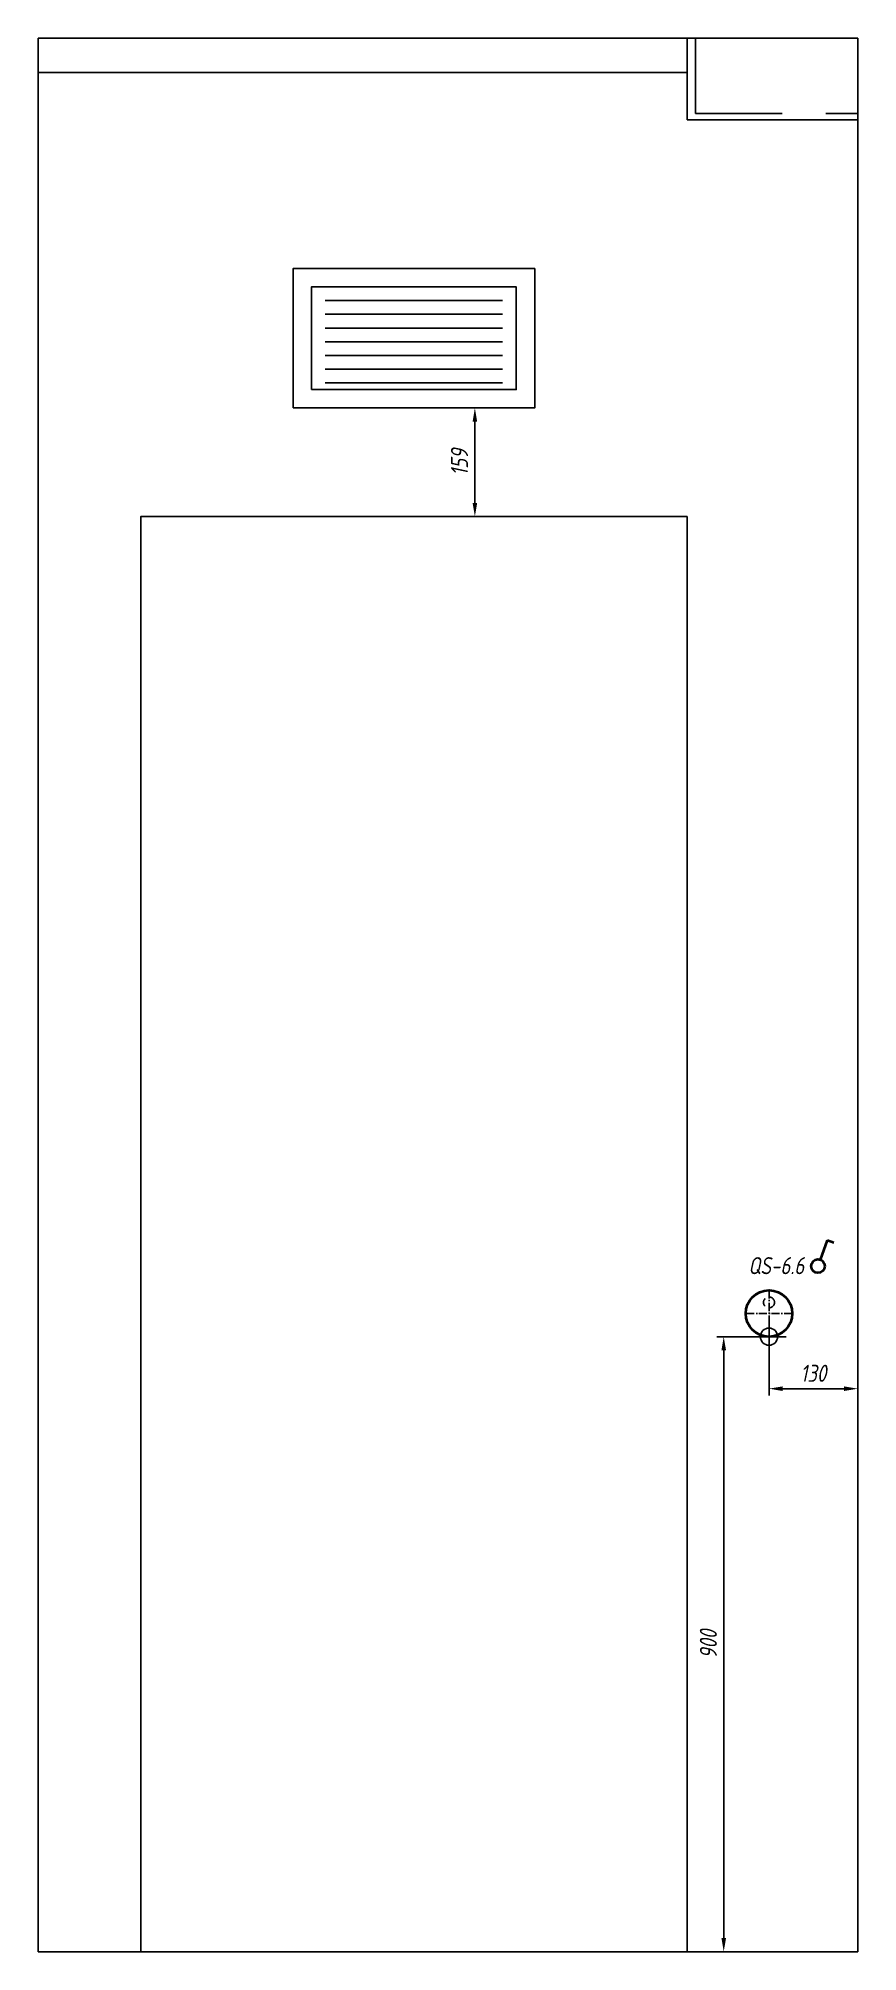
# Model space of a CAD drawing. Header units: millimetres. Extents: x -36498 to 56557, y -58468 to 154.
# Drawn here: x 13997 to 15197, y -44400 to -41600 of the extents above; entities that cross this region are included whole.
import ezdxf
from ezdxf.enums import TextEntityAlignment as Align

# ---------------------------------------------------------------- set-up
doc = ezdxf.new("R2010")
doc.units = ezdxf.units.MM
doc.header["$PDMODE"] = 34
doc.header["$PDSIZE"] = 25
doc.linetypes.add('ACAD_ISO10W100', pattern=[18.5, 12, -3, 0.5, -3])
doc.linetypes.add('DASHED', pattern=[19.05, 12.7, -6.35])
for name, color, linetype in [('01 Черновое', 7, 'Continuous'), ('02 ОВиК', 7, 'Continuous'), ('03 Потолок', 7, 'Continuous'), ('04 Освещение', 7, 'Continuous'), ('11 Привязка размеры', 7, 'Continuous')]:
    doc.layers.add(name, color=color, linetype=linetype)
doc.styles.get("Standard").update_dxf_attribs({"font": 'Ubuntu-R.ttf'})
doc.styles.add('ГОСТ-ISOCPEUR', font='isocpeui.ttf', dxfattribs={"width": 0.8})
doc.dimstyles.new('ISO-25', dxfattribs={"dimtxt": 2.5, "dimasz": 2.5, "dimexe": 1.25, "dimexo": 0.625, "dimtad": 1, "dimtxsty": 'Standard', "dimcen": 2.5, "dimadec": 0, "dimazin": 0, "dimtfac": 1, "dimtmove": 0, "dimatfit": 3, "dimfxl": 1, "dimarcsym": 0})

msp = doc.modelspace()

# ---------------------------------------------------------------- texts
at = {"layer": '04 Освещение', "linetype": 'Continuous', "style": 'ГОСТ-ISOCPEUR', "width": 0.8}
msp.add_text('QS-6.6', height=25, dxfattribs=at).set_placement((15118.2, -43408.3), align=Align.RIGHT)

# ---------------------------------------------------------------- blocks, each defined once
blk = doc.blocks.new('кнопка 1')
at = {"color": 0, "lineweight": -2}
for p, q in [((0.35, 0.94), (1.39, 3.78)), ((1.39, 3.78), (2.34, 3.45))]:
    blk.add_line(p, q, dxfattribs=at)
blk.add_circle((0, 0), 1, dxfattribs=at)
blk = doc.blocks.new('*D192')
at = {"layer": '11 Привязка размеры', "color": 0, "lineweight": -2, "transparency": 16777216}
for p, q in [((15066.7, -43499.7), (15066.7, -43585.8)), ((15196.7, -43499.7), (15196.7, -43585.8)), ((15086.7, -43575.8), (15176.7, -43575.8))]:
    blk.add_line(p, q, dxfattribs=at)
at = {"layer": '11 Привязка размеры', "color": 0, "transparency": 16777216}
for points in [[(15086.7, -43572.5), (15086.7, -43579.2), (15066.7, -43575.8)], [(15176.7, -43579.2), (15176.7, -43572.5), (15196.7, -43575.8)]]:
    blk.add_solid(points, dxfattribs=at)
at = {"layer": 'Defpoints', "color": 0, "transparency": 16777216}
for p in [(15066.7, -43499.7), (15196.7, -43499.7), (15196.7, -43575.8)]:
    blk.add_point(p, dxfattribs=at)
at = {"layer": '11 Привязка размеры', "color": 0, "transparency": 16777216, "insert": (15131.7, -43553.3), "char_height": 25, "attachment_point": 5, "style": 'ГОСТ-ISOCPEUR'}
blk.add_mtext('130', dxfattribs=at)
blk = doc.blocks.new('*D193')
at = {"layer": '11 Привязка размеры', "color": 0, "lineweight": -2, "transparency": 16777216}
for p, q in [((15066.7, -43499.7), (14990.4, -43499.7)), ((15000.4, -43519.7), (15000.4, -44379.7)), ((15066.7, -44399.7), (14990.4, -44399.7))]:
    blk.add_line(p, q, dxfattribs=at)
at = {"layer": '11 Привязка размеры', "color": 0, "transparency": 16777216}
for points in [[(15003.8, -43519.7), (14997.1, -43519.7), (15000.4, -43499.7)], [(14997.1, -44379.7), (15003.8, -44379.7), (15000.4, -44399.7)]]:
    blk.add_solid(points, dxfattribs=at)
at = {"layer": 'Defpoints', "color": 0, "transparency": 16777216}
for p in [(15066.7, -43499.7), (15000.4, -44399.7), (15066.7, -44399.7)]:
    blk.add_point(p, dxfattribs=at)
at = {"layer": '11 Привязка размеры', "color": 0, "transparency": 16777216, "insert": (14977.9, -43949.7), "char_height": 25, "attachment_point": 5, "rotation": 90, "style": 'ГОСТ-ISOCPEUR'}
blk.add_mtext('900', dxfattribs=at)
blk = doc.blocks.new('*D194')
at = {"layer": '11 Привязка размеры', "color": 0, "lineweight": -2, "transparency": 16777216}
for p, q in [((14546.7, -42140.7), (14646, -42140.7)), ((14636, -42160.7), (14636, -42279.7)), ((14546.7, -42299.7), (14646, -42299.7))]:
    blk.add_line(p, q, dxfattribs=at)
at = {"layer": '11 Привязка размеры', "color": 0, "transparency": 16777216}
for points in [[(14639.4, -42160.7), (14632.7, -42160.7), (14636, -42140.7)], [(14632.7, -42279.7), (14639.4, -42279.7), (14636, -42299.7)]]:
    blk.add_solid(points, dxfattribs=at)
at = {"layer": 'Defpoints', "color": 0, "transparency": 16777216}
for p in [(14546.7, -42140.7), (14546.7, -42299.7), (14636, -42299.7)]:
    blk.add_point(p, dxfattribs=at)
at = {"layer": '11 Привязка размеры', "color": 0, "transparency": 16777216, "insert": (14613.5, -42220.2), "char_height": 25, "attachment_point": 5, "rotation": 90, "style": 'ГОСТ-ISOCPEUR'}
blk.add_mtext('159', dxfattribs=at)

# ---------------------------------------------------------------- dimensions: what is measured, and where the dimension line sits
at = {"layer": '11 Привязка размеры'}
for base, p1, p2, picture, middle in [((14636, -42299.7), (14546.7, -42140.7), (14546.7, -42299.7), '*D194', (14613.5, -42220.2)), ((15000.4, -44399.7), (15066.7, -43499.7), (15066.7, -44399.7), '*D193', (14977.9, -43949.7))]:
    dim = msp.add_linear_dim(base=base, p1=p1, p2=p2, angle=90, dimstyle='ISO-25', override={"dimtxt": 25, "dimasz": 20, "dimexe": 10, "dimexo": 0, "dimgap": 10, "dimdec": 0, "dimtxsty": 'ГОСТ-ISOCPEUR'}, dxfattribs=at)
    dim.commit()
    dim.dimension.update_dxf_attribs({"geometry": picture, "text_midpoint": middle})
dim = msp.add_linear_dim(base=(15196.7, -43575.8), p1=(15066.7, -43499.7), p2=(15196.7, -43499.7), dimstyle='ISO-25', override={"dimtxt": 25, "dimasz": 20, "dimexe": 10, "dimexo": 0, "dimgap": 10, "dimdec": 0, "dimtxsty": 'ГОСТ-ISOCPEUR'}, dxfattribs=at)
dim.commit()
dim.dimension.update_dxf_attribs({"geometry": '*D192', "text_midpoint": (15131.7, -43575.8), "dimtype": 160})

# ---------------------------------------------------------------- linework, layer by layer
at = {"layer": '01 Черновое'}
for points in [[(15196.7, -41599.7), (15196.7, -44399.7), (13996.7, -44399.7), (13996.7, -41599.7)], [(14946.7, -42299.7), (14946.7, -44399.7), (14146.7, -44399.7), (14146.7, -42299.7)]]:
    msp.add_lwpolyline(points, close=True, dxfattribs=at)
at = {"layer": '02 ОВиК', "color": 6}
for p, q in [((14416.7, -41983.7), (14676.7, -41983.7)), ((14416.7, -42003.7), (14676.7, -42003.7)), ((14416.7, -42023.7), (14676.7, -42023.7)), ((14416.7, -42043.7), (14676.7, -42043.7)), ((14416.7, -42063.7), (14676.7, -42063.7)), ((14416.7, -42083.7), (14676.7, -42083.7)), ((14416.7, -42103.7), (14676.7, -42103.7))]:
    msp.add_line(p, q, dxfattribs=at)
msp.add_lwpolyline([(14369.7, -42140.7), (14369.7, -41936.7), (14723.7, -41936.7), (14723.7, -42140.7)], close=True, dxfattribs=at)
at = {"layer": '02 ОВиК', "color": 6, "flags": 128}
msp.add_lwpolyline([(14396.7, -42113.7), (14396.7, -41963.7), (14696.7, -41963.7), (14696.7, -42113.7)], close=True, dxfattribs=at)
at = {"layer": '03 Потолок', "color": 1, "ltscale": 10}
for q in [(14946.7, -41599.7), (15196.7, -41719.2)]:
    msp.add_line((14946.7, -41719.2), q, dxfattribs=at)
at = {"layer": '03 Потолок', "color": 1, "linetype": 'DASHED', "ltscale": 10}
for q in [(14959.2, -41599.7), (15196.7, -41709.7)]:
    msp.add_line((14959.2, -41709.7), q, dxfattribs=at)
at = {"layer": '03 Потолок', "color": 1, "ltscale": 5}
msp.add_line((13996.7, -41649.7), (14946.7, -41649.7), dxfattribs=at)
at = {"layer": '04 Освещение', "color": 3, "lineweight": 40}
msp.add_circle((15066.7, -43465.7), 34, dxfattribs=at)
at = {"layer": '04 Освещение', "color": 3, "linetype": 'DASHED'}
msp.add_circle((15066.7, -43449.6), 8, dxfattribs=at)
at = {"layer": '11 Привязка размеры', "linetype": 'ACAD_ISO10W100'}
for p, q in [((15066.7, -43431.7), (15066.7, -43499.7)), ((15100.7, -43465.7), (15032.7, -43465.7))]:
    msp.add_line(p, q, dxfattribs=at)
at = {"layer": '11 Привязка размеры', "lineweight": -2}
msp.add_point((15066.7, -43499.7), dxfattribs=at)

# ---------------------------------------------------------------- block references
at = {"layer": '04 Освещение', "color": 3, "lineweight": 40, "xscale": 10, "yscale": 10, "zscale": 10}
msp.add_blockref('кнопка 1', (15138.4, -43396.5), dxfattribs=at)

msp.set_redraw_order([(e.dxf.handle, doc.entitydb.next_handle()) for e in msp.query("TEXT MTEXT ATTDEF DIMENSION ARC_DIMENSION")])  # texts and dimensions are drawn at this point

doc.saveas('drawing.dxf')
